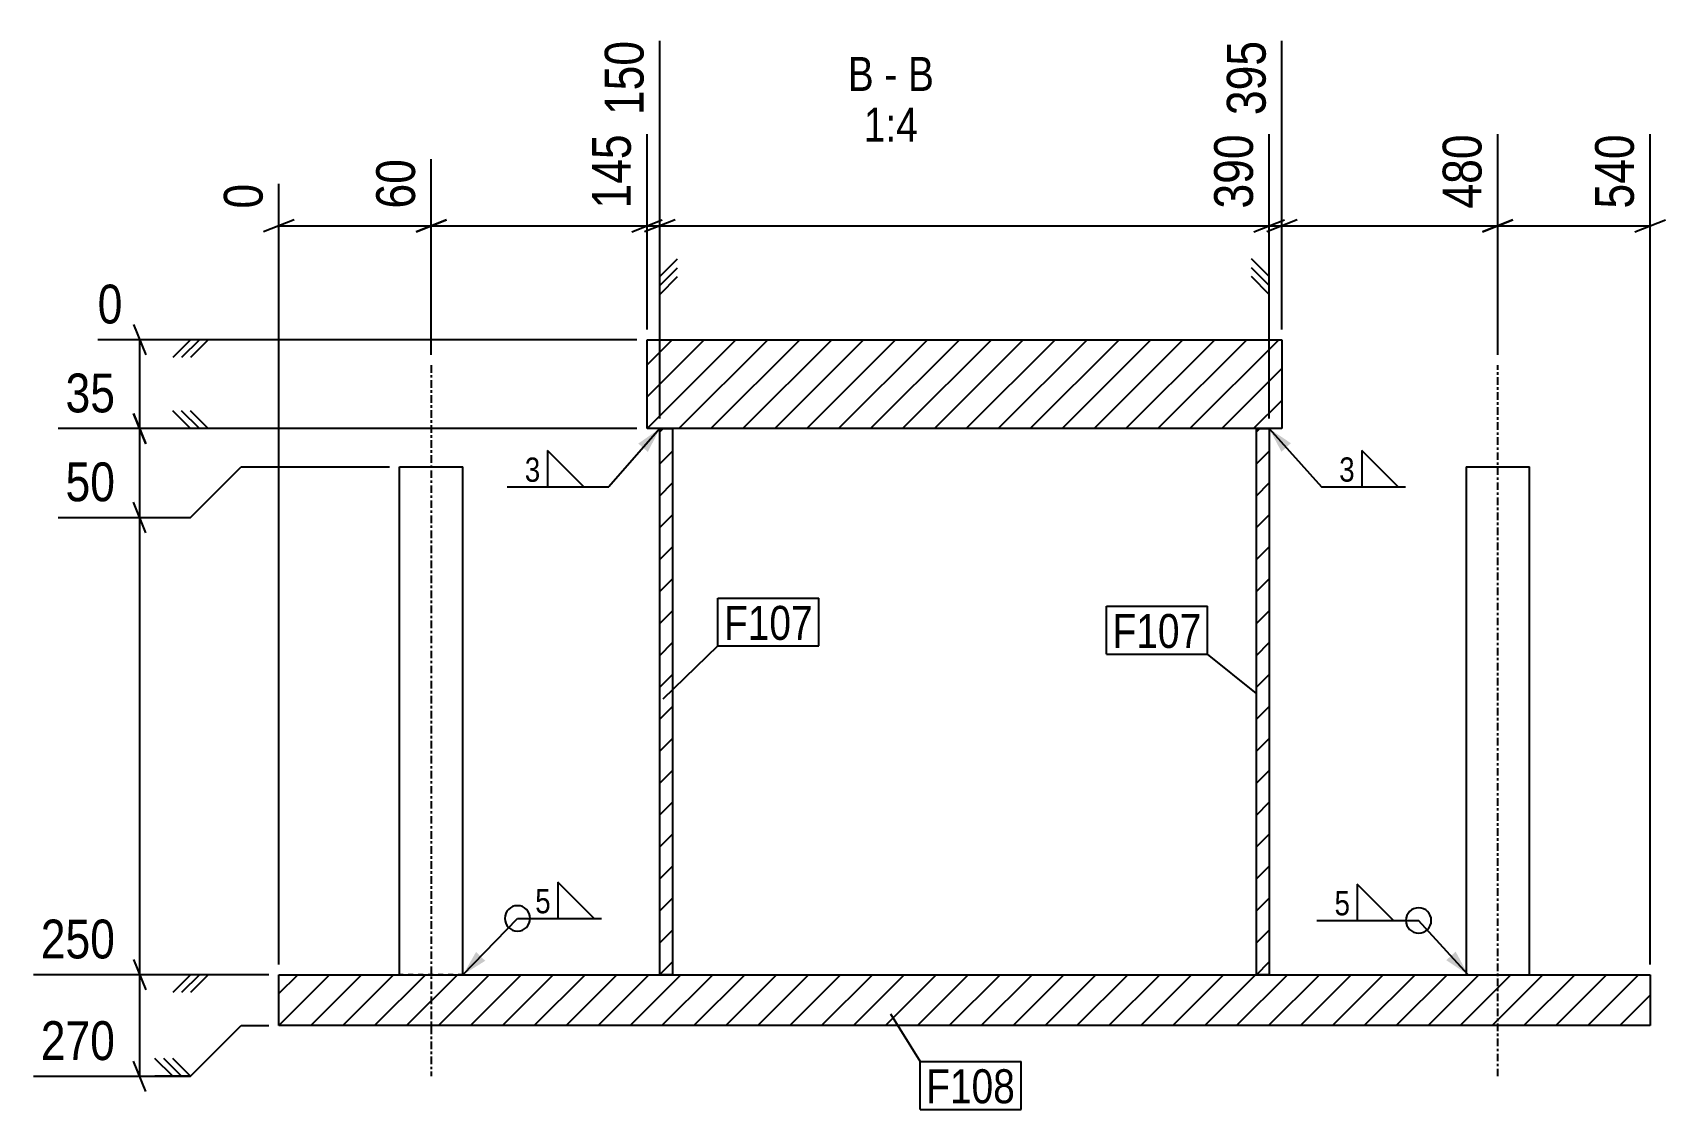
# Model space of a CAD drawing. Header units: millimetres. Extents: x 14 to 41767, y 10 to 1769.
# Drawn here: x 41124 to 41767, y 10 to 434 of the extents above; entities that cross this region are included whole.
import ezdxf

# ---------------------------------------------------------------- set-up
doc = ezdxf.new("R2010")
doc.units = ezdxf.units.MM
doc.linetypes.add('DXK_LINE_DOT2', pattern=[3.9198, 1.9599, -1.9599])
doc.linetypes.add('DXK_LINE_DOT3', pattern=[5.9187, 2.979, -0.9799, 0.9799, -0.9799])
for name, color, linetype in [('MÅLSÆTNING', 7, 'Continuous'), ('STÅL', 7, 'Continuous'), ('TEKST', 7, 'Continuous')]:
    doc.layers.add(name, color=color, linetype=linetype)
doc.styles.add('Arial Narrow', font='ARIALN.TTF', dxfattribs={"height": 0.2})

msp = doc.modelspace()

# ---------------------------------------------------------------- hatches: boundary and pattern name
at = {"layer": 'STÅL', "linetype": 'Continuous'}
h = msp.add_hatch(dxfattribs=at)
h.set_pattern_fill('', scale=2.8, style=0, pattern_type=0)
h.set_pattern_definition([(45, (41366.112, 277.624), (-6.28618, 6.28618), [])])
h.paths.add_polyline_path([(41366.11, 312.62), (41366.11, 277.62), (41616.11, 277.62), (41616.11, 312.62)])
h = msp.add_hatch(dxfattribs=at)
h.set_pattern_fill('', scale=2.8, style=0, pattern_type=0)
h.set_pattern_definition([(45, (41371.118, 62.624), (-6.28618, 6.28618), [])])
h.paths.add_polyline_path([(41371.12, 277.62), (41371.12, 62.62), (41376.12, 62.62), (41376.12, 277.62)])
h = msp.add_hatch(dxfattribs=at)
h.set_pattern_fill('', scale=2.8, style=0, pattern_type=0)
h.set_pattern_definition([(45, (41606.112, 62.624), (-6.28618, 6.28618), [])])
h.paths.add_polyline_path([(41606.11, 277.62), (41606.11, 62.62), (41611.11, 62.62), (41611.11, 277.62)])
h = msp.add_hatch(dxfattribs=at)
h.set_pattern_fill('', scale=2.8, style=0, pattern_type=0)
h.set_pattern_definition([(45, (41221.112, 42.624), (-6.28618, 6.28618), [])])
h.paths.add_polyline_path([(41221.11, 62.62), (41221.11, 42.62), (41761.11, 42.62), (41761.11, 62.62)])
at = {"layer": 'TEKST', "linetype": 'Continuous'}
for points in [[(41362.65, 271.74), (41371.12, 277.62), (41366.42, 268.45)], [(41615.93, 268.51), (41611.11, 277.62), (41619.65, 271.86)], [(41302.37, 68.07), (41293.62, 62.62), (41298.77, 71.55)], [(41684.53, 71.69), (41689.43, 62.62), (41680.84, 68.32)]]:
    msp.add_hatch(color=3, dxfattribs=at).paths.add_polyline_path(points)

# ---------------------------------------------------------------- linework, layer by layer
at = {"layer": 'MÅLSÆTNING', "color": 7, "linetype": 'Continuous'}
for p, q in [((41371.12, 281.62), (41371.12, 430.31)), ((41616.11, 316.62), (41616.11, 430.31)), ((41366.11, 316.62), (41366.11, 393.51)), ((41366.11, 316.62), (41366.11, 393.51)), ((41611.11, 281.62), (41611.11, 393.51)), ((41611.11, 281.62), (41611.11, 393.51)), ((41701.11, 306.62), (41701.11, 393.51)), ((41761.11, 66.62), (41761.11, 393.51)), ((41281.12, 306.62), (41281.12, 383.76)), ((41221.11, 66.62), (41221.11, 374.01)), ((41227.11, 359.86), (41215.11, 355.06)), ((41221.11, 357.46), (41281.12, 357.46)), ((41275.12, 355.06), (41287.12, 359.86)), ((41281.12, 357.46), (41366.11, 357.46)), ((41360.11, 355.06), (41372.11, 359.86)), ((41360.11, 355.06), (41372.11, 359.86)), ((41377.12, 359.86), (41365.12, 355.06)), ((41377.12, 359.86), (41365.12, 355.06)), ((41366.11, 357.46), (41371.12, 357.46)), ((41371.12, 357.46), (41611.11, 357.46)), ((41605.11, 355.06), (41617.11, 359.86)), ((41605.11, 355.06), (41617.11, 359.86)), ((41622.11, 359.86), (41610.11, 355.06)), ((41611.11, 357.46), (41616.11, 357.46)), ((41616.11, 357.46), (41701.11, 357.46)), ((41695.11, 355.06), (41707.11, 359.86)), ((41701.11, 357.46), (41761.11, 357.46)), ((41755.11, 355.06), (41767.11, 359.86)), ((41371.12, 337.46), (41378.12, 344.46)), ((41371.12, 330.46), (41371.12, 344.46)), ((41371.12, 337.46), (41378.12, 344.46)), ((41371.12, 330.46), (41371.12, 344.46)), ((41371.12, 333.96), (41378.12, 340.96)), ((41371.12, 333.96), (41378.12, 340.96)), ((41611.11, 337.46), (41604.11, 344.46)), ((41611.11, 337.46), (41604.11, 344.46)), ((41611.11, 333.96), (41604.11, 340.96)), ((41611.11, 333.96), (41604.11, 340.96)), ((41611.11, 330.46), (41611.11, 344.46)), ((41611.11, 330.46), (41611.11, 344.46)), ((41371.12, 330.46), (41378.12, 337.46)), ((41371.12, 330.46), (41378.12, 337.46)), ((41611.11, 330.46), (41604.11, 337.46)), ((41611.11, 330.46), (41604.11, 337.46)), ((41163.91, 318.62), (41168.71, 306.62)), ((41362.11, 312.62), (41149.76, 312.62)), ((41166.31, 277.62), (41166.31, 312.62)), ((41186.31, 312.62), (41179.31, 305.62)), ((41193.31, 312.62), (41179.31, 312.62)), ((41189.81, 312.62), (41182.81, 305.62)), ((41193.31, 312.62), (41186.31, 305.62)), ((41168.71, 271.62), (41163.91, 283.62)), ((41163.91, 283.62), (41168.71, 271.62)), ((41186.31, 277.62), (41179.31, 284.62)), ((41186.31, 277.62), (41179.31, 284.62)), ((41189.81, 277.62), (41182.81, 284.62)), ((41189.81, 277.62), (41182.81, 284.62)), ((41193.31, 277.62), (41186.31, 284.62)), ((41193.31, 277.62), (41186.31, 284.62)), ((41362.11, 277.62), (41134.18, 277.62)), ((41362.11, 277.62), (41134.18, 277.62)), ((41166.31, 242.62), (41166.31, 277.62)), ((41193.31, 277.62), (41179.31, 277.62)), ((41193.31, 277.62), (41179.31, 277.62)), ((41186.31, 242.62), (41206.31, 262.62)), ((41186.31, 242.62), (41206.31, 262.62)), ((41206.31, 262.62), (41264.62, 262.62)), ((41206.31, 262.62), (41264.62, 262.62)), ((41168.71, 236.62), (41163.91, 248.62)), ((41168.71, 236.62), (41163.91, 248.62)), ((41134.18, 242.62), (41186.31, 242.62)), ((41134.18, 242.62), (41186.31, 242.62)), ((41166.31, 62.62), (41166.31, 242.62)), ((41163.91, 68.62), (41168.71, 56.62)), ((41163.91, 68.62), (41168.71, 56.62)), ((41217.11, 62.62), (41124.43, 62.62)), ((41217.11, 62.62), (41124.43, 62.62)), ((41166.31, 22.62), (41166.31, 62.62)), ((41186.31, 62.62), (41179.31, 55.62)), ((41193.31, 62.62), (41179.31, 62.62)), ((41186.31, 62.62), (41179.31, 55.62)), ((41193.31, 62.62), (41179.31, 62.62)), ((41189.81, 62.62), (41182.81, 55.62)), ((41189.81, 62.62), (41182.81, 55.62)), ((41193.31, 62.62), (41186.31, 55.62)), ((41193.31, 62.62), (41186.31, 55.62)), ((41186.31, 22.62), (41206.31, 42.62)), ((41206.31, 42.62), (41217.11, 42.62)), ((41168.71, 16.62), (41163.91, 28.62)), ((41179.31, 22.62), (41172.31, 29.62)), ((41182.81, 22.62), (41175.81, 29.62)), ((41186.31, 22.62), (41179.31, 29.62)), ((41124.43, 22.62), (41186.31, 22.62)), ((41186.31, 22.62), (41172.31, 22.62))]:
    msp.add_line(p, q, dxfattribs=at)
at = {"layer": 'STÅL', "color": 2, "linetype": 'Continuous'}
for p, q in [((41366.11, 277.62), (41366.11, 312.62)), ((41366.11, 312.62), (41616.11, 312.62)), ((41616.11, 312.62), (41616.11, 277.62)), ((41616.11, 277.62), (41366.11, 277.62)), ((41371.12, 62.62), (41371.12, 277.62)), ((41371.12, 277.62), (41376.12, 277.62)), ((41376.12, 277.62), (41376.12, 62.62)), ((41606.11, 62.62), (41606.11, 277.62)), ((41606.11, 277.62), (41611.11, 277.62)), ((41611.11, 277.62), (41611.11, 62.62)), ((41268.62, 62.62), (41268.62, 262.62)), ((41268.62, 262.62), (41293.62, 262.62)), ((41293.62, 62.62), (41293.62, 262.62)), ((41688.61, 262.62), (41688.61, 62.62)), ((41688.61, 262.62), (41713.61, 262.62)), ((41713.61, 62.62), (41713.61, 262.62)), ((41221.11, 42.62), (41221.11, 62.62)), ((41221.11, 62.62), (41761.11, 62.62)), ((41376.12, 62.62), (41371.12, 62.62)), ((41611.11, 62.62), (41606.11, 62.62)), ((41761.11, 62.62), (41761.11, 42.62)), ((41761.11, 42.62), (41221.11, 42.62))]:
    msp.add_line(p, q, dxfattribs=at)
at = {"layer": 'STÅL', "color": 7, "linetype": 'DXK_LINE_DOT3'}
for p, q in [((41281.12, 302.62), (41281.12, 22.62)), ((41701.11, 22.62), (41701.11, 302.62))]:
    msp.add_line(p, q, dxfattribs=at)
at = {"layer": 'STÅL', "color": 7, "linetype": 'DXK_LINE_DOT2'}
for p, q in [((41270.25, 262.62), (41270.33, 262.62)), ((41293.62, 62.62), (41268.62, 62.62)), ((41688.61, 62.62), (41713.61, 62.62))]:
    msp.add_line(p, q, dxfattribs=at)
at = {"layer": 'TEKST', "color": 3, "linetype": 'Continuous'}
for p, q in [((41371.12, 277.62), (41351.06, 254.68)), ((41611.11, 277.62), (41631.67, 254.74)), ((41293.62, 62.62), (41315.06, 84.79)), ((41689.43, 62.62), (41669.94, 83.97))]:
    msp.add_line(p, q, dxfattribs=at)
for centre, start, end in [((41315.06, 84.79), 90, 270), ((41669.94, 83.97), 90, 270), ((41669.94, 83.97), 270, 90)]:
    msp.add_arc(centre, 5, start, end, dxfattribs=at)

# ---------------------------------------------------------------- wipeouts: each hides what was drawn before it
at = {"color": 0, "linetype": 'Continuous'}
for points in [[(41455.36, 410.56), (41455.36, 424.56), (41445.13, 424.56), (41445.13, 410.56)], [(41464.66, 410.56), (41464.66, 424.56), (41459.56, 424.56), (41459.56, 410.56)], [(41479.08, 410.56), (41479.08, 424.56), (41468.86, 424.56), (41468.86, 410.56)], [(41472.77, 390.56), (41472.77, 404.56), (41451.44, 404.56), (41451.44, 390.56)]]:
    msp.add_wipeout(points, dxfattribs=at).dxf.layer = 'TEKST'
at = {"color": 0}
for points in [[(41324.86, 255.88), (41324.86, 267.48), (41317.16, 267.48), (41317.16, 255.88)], [(41645.56, 255.94), (41645.56, 267.54), (41637.87, 267.54), (41637.87, 255.94)], [(41431.37, 194.45), (41431.37, 208.45), (41396.41, 208.45), (41396.41, 194.45)], [(41584.38, 191.25), (41584.38, 205.25), (41549.42, 205.25), (41549.42, 191.25)], [(41328.95, 85.99), (41328.95, 97.59), (41321.26, 97.59), (41321.26, 85.99)], [(41643.74, 85.17), (41643.74, 96.77), (41636.04, 96.77), (41636.04, 85.17)], [(41510.99, 12), (41510.99, 26), (41476.04, 26), (41476.04, 12)]]:
    msp.add_wipeout(points, dxfattribs=at).dxf.layer = 'TEKST'

# ---------------------------------------------------------------- next in the draw order: linework, layer by layer
at = {"layer": 'TEKST', "color": 3, "linetype": 'Continuous'}
for p, q in [((41341.2, 254.68), (41326.91, 268.96)), ((41326.91, 268.96), (41326.91, 254.68)), ((41661.91, 254.74), (41647.62, 269.02)), ((41647.62, 269.02), (41647.62, 254.74)), ((41310.96, 254.68), (41351.06, 254.68)), ((41326.91, 254.68), (41341.2, 254.68)), ((41631.67, 254.74), (41664.76, 254.74)), ((41647.62, 254.74), (41661.91, 254.74)), ((41345.29, 84.79), (41331.01, 99.07)), ((41331.01, 99.07), (41331.01, 84.79)), ((41660.08, 83.97), (41645.79, 98.26)), ((41645.79, 98.26), (41645.79, 83.97)), ((41315.06, 84.79), (41348.15, 84.79)), ((41331.01, 84.79), (41345.29, 84.79)), ((41629.84, 83.97), (41669.94, 83.97)), ((41645.79, 83.97), (41660.08, 83.97))]:
    msp.add_line(p, q, dxfattribs=at)
msp.add_arc((41315.06, 84.79), 5, 270, 90, dxfattribs=at)

# ---------------------------------------------------------------- next in the draw order: texts
at = {"layer": 'TEKST', "color": 3, "linetype": 'Continuous', "style": 'Arial Narrow'}
for s, height, p in [('B', 13.36, (41445.13, 410.56)), ('B', 13.36, (41468.86, 410.56)), ('-', 13.36, (41459.56, 410.56)), ('1:4', 13.362, (41451.44, 390.56))]:
    msp.add_text(s, height=height, dxfattribs=at).set_placement(p)
at = {"layer": 'TEKST', "color": 3, "style": 'Arial Narrow'}
for s, p in [('3', (41317.96, 256.68)), ('3', (41638.67, 256.74)), ('5', (41322.06, 86.79)), ('5', (41636.84, 85.97))]:
    msp.add_text(s, height=9.54, dxfattribs=at).set_placement(p)

# ---------------------------------------------------------------- next in the draw order: wipeouts: each hides what was drawn before it
at = {"color": 0, "linetype": 'Continuous'}
for points in [[(41367.92, 433.51), (41345.52, 433.51), (41345.52, 397.86), (41367.92, 397.86)], [(41612.91, 433.51), (41590.51, 433.51), (41590.51, 397.86), (41612.91, 397.86)], [(41697.91, 396.71), (41675.51, 396.71), (41675.51, 361.06), (41697.91, 361.06)], [(41757.91, 396.71), (41735.51, 396.71), (41735.51, 361.06), (41757.91, 361.06)], [(41277.92, 386.96), (41255.52, 386.96), (41255.52, 361.06), (41277.92, 361.06)], [(41217.91, 377.21), (41195.51, 377.21), (41195.51, 361.06), (41217.91, 361.06)], [(41162.71, 315.82), (41162.71, 338.22), (41146.56, 338.22), (41146.56, 315.82)], [(41159.8, 280.82), (41159.8, 303.22), (41133.9, 303.22), (41133.9, 280.82)], [(41159.8, 245.82), (41159.8, 268.22), (41133.9, 268.22), (41133.9, 245.82)], [(41159.8, 65.82), (41159.8, 88.22), (41124.15, 88.22), (41124.15, 65.82)], [(41159.8, 25.82), (41159.8, 48.22), (41124.15, 48.22), (41124.15, 25.82)]]:
    msp.add_wipeout(points, dxfattribs=at).dxf.layer = 'MÅLSÆTNING'
at = {"color": 0}
for points in [[(41431.37, 194.45), (41431.37, 208.45), (41396.41, 208.45), (41396.41, 194.45)], [(41584.38, 191.25), (41584.38, 205.25), (41549.42, 205.25), (41549.42, 191.25)], [(41510.99, 12), (41510.99, 26), (41476.04, 26), (41476.04, 12)]]:
    msp.add_wipeout(points, dxfattribs=at).dxf.layer = 'TEKST'

# ---------------------------------------------------------------- next in the draw order: linework, layer by layer
at = {"layer": 'MÅLSÆTNING', "color": 7, "linetype": 'Continuous'}
for p, q in [((41371.12, 281.62), (41371.12, 430.31)), ((41616.11, 316.62), (41616.11, 430.31)), ((41701.11, 306.62), (41701.11, 393.51)), ((41281.12, 306.62), (41281.12, 383.76)), ((41287.12, 359.86), (41275.12, 355.06)), ((41707.11, 359.86), (41695.11, 355.06))]:
    msp.add_line(p, q, dxfattribs=at)
at = {"layer": 'TEKST', "color": 7, "linetype": 'Continuous'}
for p, q in [((41394.01, 210.85), (41433.77, 210.85)), ((41394.01, 192.05), (41394.01, 210.85)), ((41433.77, 192.05), (41433.77, 210.85)), ((41547.02, 207.65), (41586.78, 207.65)), ((41547.02, 188.85), (41547.02, 207.65)), ((41586.78, 188.85), (41586.78, 207.65)), ((41372.41, 171.16), (41394.01, 192.05)), ((41394.01, 192.05), (41433.77, 192.05)), ((41547.02, 188.85), (41586.78, 188.85)), ((41606.11, 173.29), (41586.78, 188.85)), ((41461.96, 47.15), (41473.64, 28.4)), ((41473.64, 28.4), (41513.39, 28.4)), ((41473.64, 9.6), (41473.64, 28.4)), ((41513.39, 9.6), (41513.39, 28.4)), ((41473.64, 9.6), (41513.39, 9.6))]:
    msp.add_line(p, q, dxfattribs=at)

# ---------------------------------------------------------------- next in the draw order: texts
at = {"layer": 'MÅLSÆTNING', "color": 3, "linetype": 'Continuous', "style": 'Arial Narrow'}
for s, height, p in [('150', 15.271, (41364.72, 401.06)), ('395', 15.271, (41609.71, 401.06)), ('480', 15.271, (41694.71, 364.26)), ('540', 15.271, (41754.71, 364.26)), ('60', 15.271, (41274.72, 364.26)), ('0', 15.27, (41214.71, 364.26))]:
    msp.add_text(s, height=height, rotation=90.00021, dxfattribs=at).set_placement(p)
for s, height, p in [('0', 15.27, (41149.76, 319.02)), ('35', 15.271, (41137.1, 284.02)), ('50', 15.271, (41137.1, 249.02)), ('250', 15.271, (41127.35, 69.02)), ('270', 15.271, (41127.35, 29.02))]:
    msp.add_text(s, height=height, dxfattribs=at).set_placement(p)
at = {"layer": 'TEKST', "color": 3, "style": 'Arial Narrow'}
for s, p in [('F107', (41396.41, 194.45)), ('F107', (41549.42, 191.25)), ('F108', (41476.04, 12))]:
    msp.add_text(s, height=13.362, dxfattribs=at).set_placement(p)

# ---------------------------------------------------------------- next in the draw order: wipeouts: each hides what was drawn before it
at = {"color": 0, "linetype": 'Continuous'}
for points in [[(41362.91, 396.71), (41340.51, 396.71), (41340.51, 361.06), (41362.91, 361.06)], [(41607.91, 396.71), (41585.51, 396.71), (41585.51, 361.06), (41607.91, 361.06)]]:
    msp.add_wipeout(points, dxfattribs=at).dxf.layer = 'MÅLSÆTNING'

# ---------------------------------------------------------------- next in the draw order: linework, layer by layer
at = {"layer": 'MÅLSÆTNING', "color": 7, "linetype": 'Continuous'}
msp.add_line((41622.11, 359.86), (41610.11, 355.06), dxfattribs=at)

# ---------------------------------------------------------------- next in the draw order: texts
at = {"layer": 'MÅLSÆTNING', "color": 3, "linetype": 'Continuous', "style": 'Arial Narrow'}
for s, p in [('145', (41359.71, 364.26)), ('390', (41604.71, 364.26))]:
    msp.add_text(s, height=15.271, rotation=90.00021, dxfattribs=at).set_placement(p)

doc.saveas('drawing.dxf')
